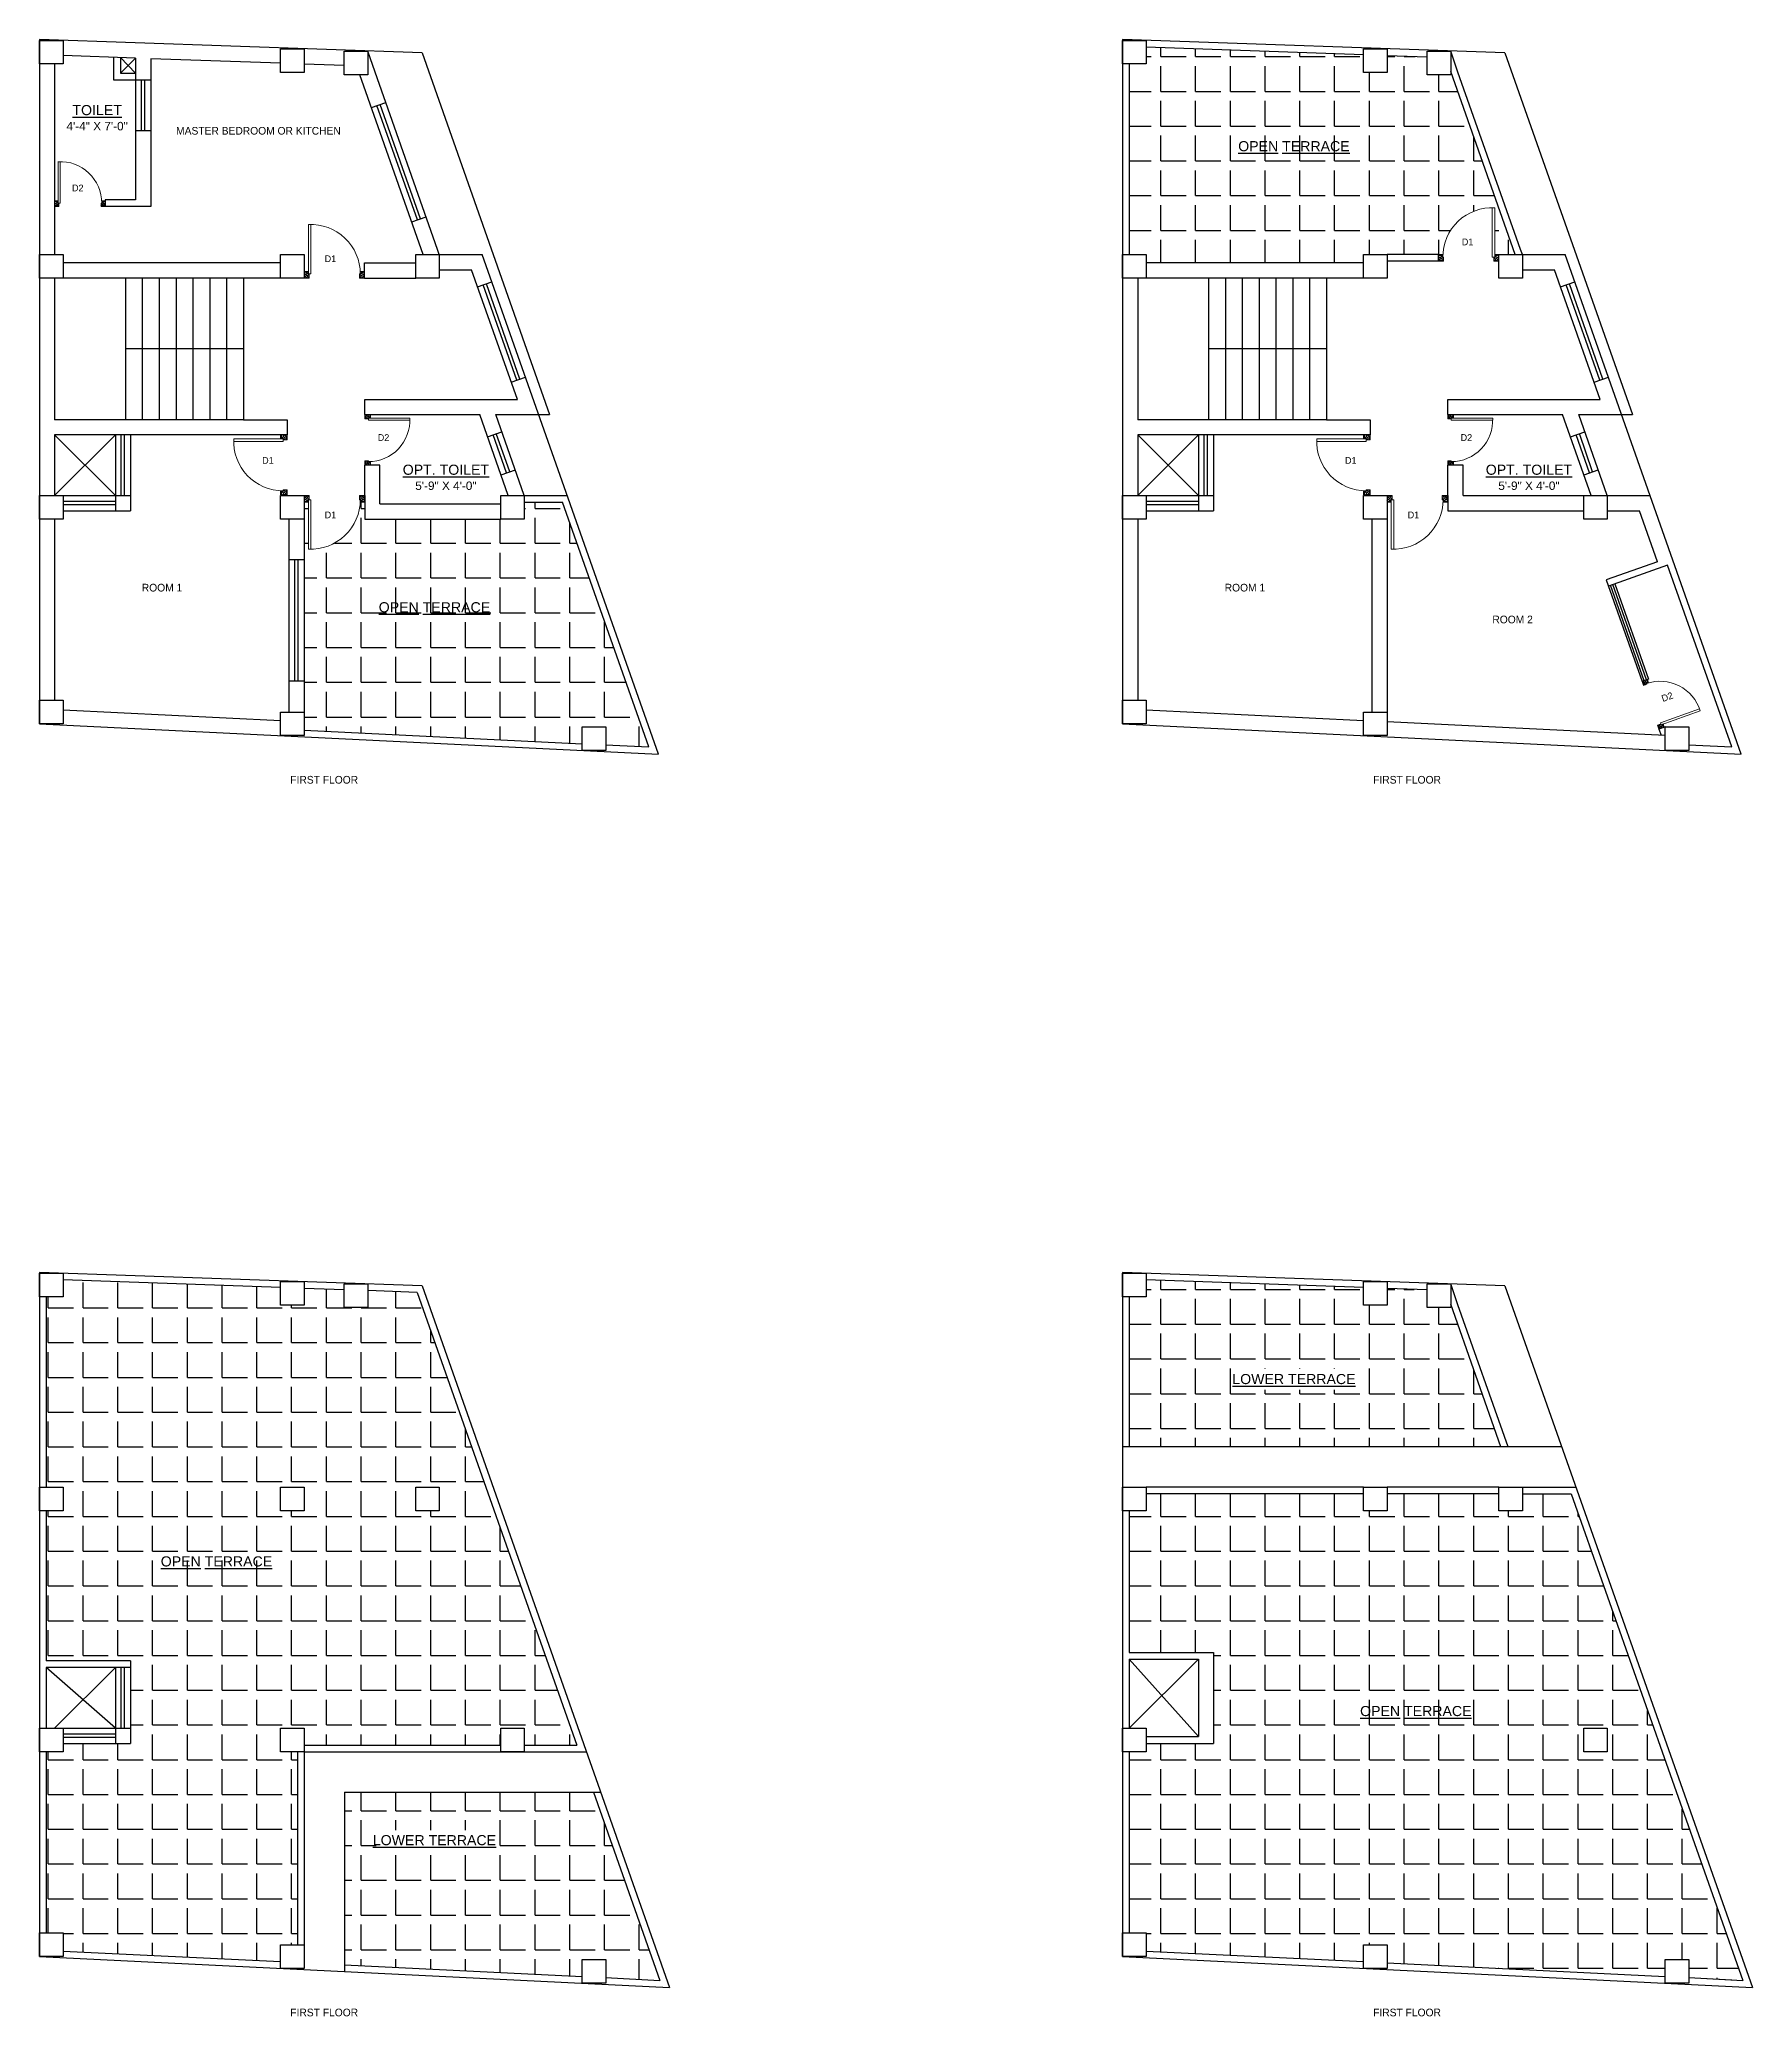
# Model space of a CAD drawing. Header units: inches. Extents: x -4105 to 11866, y -15821 to -3174.
# Drawn here: x 4780 to 5796, y -15580 to -14407 of the extents above; entities that cross this region are included whole.
import ezdxf

# ---------------------------------------------------------------- set-up
doc = ezdxf.new("R2010")
doc.units = ezdxf.units.IN
doc.header["$LTSCALE"] = 0.5
doc.header["$MEASUREMENT"] = 0
for name, color, linetype, lineweight in [('door', 202, 'Continuous', 5), ('Ele', 7, 'Continuous', 30), ('Toilet', 7, 'Continuous', 25), ('wall', 20, 'Continuous', 40)]:
    doc.layers.add(name, color=color, linetype=linetype, lineweight=lineweight)
doc.styles.add('arial', font='arial.ttf')
doc.styles.get("Standard").update_dxf_attribs({"font": 'arial.ttf'})
pattern_1 = [(0, (0, -731.546), (0, 20.625), [15, -5.625]), (90, (0, -731.546), (-20.625, 1e-15), [15, -5.625])]
pattern_2 = [(0, (0, 0), (0, 20.625), [15, -5.625]), (90, (0, 0), (-20.625, 1e-15), [15, -5.625])]

msp = doc.modelspace()

# ---------------------------------------------------------------- texts
at = {"layer": 'Ele', "color": 0, "ltscale": 2, "char_height": 6, "attachment_point": 2}
for s, insert in [('{\\LTOILET\\fArial TUR|b0|i0|c162|p34;\\P\\fArial TUR|b0|i0|c0|p34;\\H0.8333x;\\l4\\fArial TUR|b0|i0|c162|p34;\'-4" X \\fArial TUR|b0|i0|c0|p34;7\\fArial TUR|b0|i0|c162|p34;\'-0"}', (4814, -14445.6)), ('{\\fArial TUR|b0|i0|c162|p34;\\LOP\\fArial TUR|b0|i0|c0|p34;EN TERRACE}', (5524, -14467)), ('{\\fArial TUR|b0|i0|c162|p34;\\LOPT. TOILET\\P\\fArial TUR|b0|i0|c0|p34;\\H0.8333x;\\l5\\fArial TUR|b0|i0|c162|p34;\'-\\fArial TUR|b0|i0|c0|p34;9\\fArial TUR|b0|i0|c162|p34;" X \\fArial TUR|b0|i0|c0|p34;4\\fArial TUR|b0|i0|c162|p34;\'-0"}', (5020.9, -14659)), ('{\\fArial TUR|b0|i0|c162|p34;\\LOPT. TOILET\\P\\fArial TUR|b0|i0|c0|p34;\\H0.8333x;\\l5\\fArial TUR|b0|i0|c162|p34;\'-\\fArial TUR|b0|i0|c0|p34;9\\fArial TUR|b0|i0|c162|p34;" X \\fArial TUR|b0|i0|c0|p34;4\\fArial TUR|b0|i0|c162|p34;\'-0"}', (5663.4, -14659)), ('{\\fArial TUR|b0|i0|c162|p34;\\LOP\\fArial TUR|b0|i0|c0|p34;EN TERRACE}', (5014.1, -14740.6)), ('{\\LLOWER TERRACE}', (5524, -15198.6)), ('{\\fArial TUR|b0|i0|c162|p34;\\LOP\\fArial TUR|b0|i0|c0|p34;EN TERRACE}', (4884.8, -15306.8)), ('{\\fArial TUR|b0|i0|c162|p34;\\LOP\\fArial TUR|b0|i0|c0|p34;EN TERRACE}', (5596.3, -15395.6)), ('{\\LLOWER TERRACE}', (5014.1, -15472.2))]:
    msp.add_mtext(s, dxfattribs=dict(at, insert=insert))
at = {"layer": 'Ele', "color": 0, "ltscale": 2, "style": 'arial'}
for s, insert, char_height, attachment_point in [('{\\fCentury Gothic|b0|i0|c0|p34;MASTER BEDROOM OR KITCHEN}', (4909.7, -14458.6), 4.55, 2), ('{\\fCentury Gothic|b0|i0|c0|p34;D2}', (4802.5, -14496.8), 4, 8), ('{\\fCentury Gothic|b0|i0|c0|p34;D1}', (5627, -14528.8), 4, 8), ('{\\fCentury Gothic|b0|i0|c0|p34;D1}', (4952.4, -14538.8), 4, 8), ('{\\fCentury Gothic|b0|i0|c0|p34;D2}', (4983.9, -14644.9), 4, 8), ('{\\fCentury Gothic|b0|i0|c0|p34;D2}', (5626.3, -14644.9), 4, 8), ('{\\fCentury Gothic|b0|i0|c0|p34;D1}', (4915.3, -14654.5), 4, 2), ('{\\fCentury Gothic|b0|i0|c0|p34;D1}', (5557.7, -14654.5), 4, 2), ('{\\fCentury Gothic|b0|i0|c0|p34;D1}', (4952.4, -14686.8), 4, 2), ('{\\fCentury Gothic|b0|i0|c0|p34;D1}', (5594.9, -14686.8), 4, 2), ('{\\fCentury Gothic|b0|i0|c0|p34;ROOM 1}', (4852.5, -14729.7), 4.55, 2), ('{\\fCentury Gothic|b0|i0|c0|p34;ROOM 1}', (5494.9, -14729.7), 4.55, 2), ('{\\fCentury Gothic|b0|i0|c0|p34;ROOM 2}', (5653.7, -14748.6), 4.55, 2), ('{\\fCentury Gothic|b0|i0|c0|p34;FIRST FLOOR }', (4948.7, -14843.7), 4.55, 2), ('{\\fCentury Gothic|b0|i0|c0|p34;FIRST FLOOR }', (5591.1, -14843.7), 4.55, 2), ('{\\fCentury Gothic|b0|i0|c0|p34;FIRST FLOOR }', (4948.7, -15575.2), 4.55, 2), ('{\\fCentury Gothic|b0|i0|c0|p34;FIRST FLOOR }', (5591.1, -15575.2), 4.55, 2)]:
    msp.add_mtext(s, dxfattribs=dict(at, insert=insert, char_height=char_height, attachment_point=attachment_point))
at = {"layer": 'Ele', "color": 0, "ltscale": 2, "insert": (5746.1, -14798.7), "char_height": 4, "attachment_point": 8, "rotation": 19.4151, "style": 'arial'}
msp.add_mtext('{\\fCentury Gothic|b0|i0|c0|p34;D2}', dxfattribs=at)

# ---------------------------------------------------------------- blocks, each defined once
blk = doc.blocks.new('A$C27B36B59')
at = {"layer": 'door'}
for p, q in [((0, 4), (0, 0)), ((2.5, 4), (0, 4)), ((0, 0), (3, 0)), ((2.5, 2.5), (2.5, 4)), ((3, 2.5), (2.5, 2.5)), ((3, 0), (3, 2.5))]:
    blk.add_line(p, q, dxfattribs=at)
for centre, radius, start, end in [((-1.4, -0.5), 4.75, 22.1411, 72.838), ((1.3, 2.1), 1.64, 45.138, 144.8948), ((2.2, 0.3), 2.49, 83.3149, 152.658), ((0.1, 0.4), 2.05, 349.4875, 93.6805), ((2, -0.5), 2.01, 58.7447, 166.495), ((-0.1, 0.3), 1.13, 343.542, 86.947), ((2.1, -0.4), 1.17, 38.2816, 160.1519)]:
    blk.add_arc(centre, radius, start, end, dxfattribs=at)
blk = doc.blocks.new('D2')
at = {"layer": 'door'}
for p, q in [((74474, 24047.6), (74474, 24018.1)), ((74474, 24047.6), (74475.5, 24047.6)), ((74475.5, 24047.6), (74475.5, 24018.1))]:
    blk.add_line(p, q, dxfattribs=at)
blk.add_arc((74474, 24047.6), 29.5, 180, 272.9146, dxfattribs=at)
at = {"layer": 'door', "xscale": -1, "rotation": 180}
blk.add_blockref('A$C27B36B59', (74442, 24050.1), dxfattribs=at)
at = {"layer": 'door', "rotation": 180}
blk.add_blockref('A$C27B36B59', (74478, 24050.1), dxfattribs=at)

# ---------------------------------------------------------------- hatches: boundary and pattern name
at = {"layer": 'Toilet'}
h = msp.add_hatch(dxfattribs=at)
h.set_pattern_fill('ANGLE', color=256, scale=75)
h.set_pattern_definition(pattern_2)
h.paths.add_polyline_path([(5617, -14425.6), (5617, -14427.6), (5603, -14427.6), (5603, -14417.1), (5579.3, -14416.3), (5579.3, -14426.3), (5565.3, -14426.3), (5565.3, -14415.8), (5436.3, -14411.2), (5436.3, -14421.2), (5426.3, -14421.2), (5426.3, -14534.3), (5436.3, -14534.3), (5436.3, -14539.3), (5565.3, -14539.3), (5565.3, -14534.3), (5579.3, -14534.3), (5609.7, -14534.3), (5612.2, -14534.3, -0.414217), (5643, -14506.5), (5643, -14534.3), (5645.5, -14534.3), (5645.5, -14534.3), (5655.3, -14534.3)])
h.paths.add_polyline_path([(5489.5, -14476.4), (5558.6, -14476.4), (5558.6, -14464.1), (5489.5, -14464.1)], flags=24)
h = msp.add_hatch(dxfattribs=at)
h.set_pattern_fill('ANGLE', color=256, scale=75)
h.set_pattern_definition(pattern_2)
h.paths.add_polyline_path([(5090.1, -14681.3), (5067.4, -14681.3), (5067.4, -14691.3), (5053.4, -14691.3), (4972.8, -14691.3), (4972.8, -14681.3, -0.157879), (4970.4, -14679.8), (4970.1, -14679.8, -0.429193), (4939.3, -14709.1), (4939.3, -14681.3), (4936.8, -14681.3), (4936.8, -14691.3), (4936.8, -14811.6), (4936.8, -14816.5), (5101.8, -14824.6), (5101.8, -14814.6), (5115.8, -14814.6), (5115.8, -14825.3), (5141.2, -14826.5)])
h.paths.add_polyline_path([(4979.6, -14750), (5048.7, -14750), (5048.7, -14737.7), (4979.6, -14737.7)], flags=24)
h = msp.add_hatch(dxfattribs=at)
h.set_pattern_fill('ANGLE', color=256, scale=75)
h.set_pattern_definition(pattern_2)
h.paths.add_polyline_path([(5003.9, -15150.2), (4974.5, -15149.1), (4974.5, -15159.1), (4960.5, -15159.1), (4960.5, -15148.7), (4936.8, -15147.8), (4936.8, -15157.8), (4922.8, -15157.8), (4922.8, -15147.3), (4793.8, -15142.8), (4793.8, -15152.8), (4783.8, -15152.8), (4783.8, -15265.8), (4793.8, -15265.8), (4793.8, -15279.8), (4783.8, -15279.8), (4783.8, -15368.8), (4833.8, -15368.8), (4833.8, -15417.8), (4793.8, -15417.8), (4793.8, -15422.8), (4783.8, -15422.8), (4783.8, -15530.3), (4793.8, -15530.3), (4793.8, -15541), (4922.8, -15547.3), (4922.8, -15537.3), (4932.8, -15537.3), (4932.8, -15422.8), (4922.8, -15422.8), (4922.8, -15408.8), (4936.8, -15408.8), (4936.8, -15418.8), (5053.4, -15418.8), (5053.4, -15408.8), (5067.4, -15408.8), (5067.4, -15418.8), (5098.6, -15418.8)])
h.paths.add_polyline_path([(5003, -15279.8), (5003, -15265.8), (5017, -15265.8), (5017, -15279.8)], flags=16)
h.paths.add_polyline_path([(4936.8, -15279.8), (4922.8, -15279.8), (4922.8, -15265.8), (4936.8, -15265.8)], flags=16)
h.paths.add_polyline_path([(4850.3, -15316.2), (4919.4, -15316.2), (4919.4, -15303.9), (4850.3, -15303.9)], flags=24)
h = msp.add_hatch(dxfattribs=at)
h.set_pattern_fill('ANGLE', color=256, scale=75)
h.set_pattern_definition(pattern_1)
h.paths.add_polyline_path([(5489.5, -15208), (5558.6, -15208), (5558.6, -15195.6), (5489.5, -15195.6)], flags=16)
h.paths.add_polyline_path([(5426.3, -15241.8), (5646.8, -15241.8), (5617, -15157.2), (5617, -15159.1), (5603, -15159.1), (5603, -15148.7), (5579.3, -15147.8), (5579.3, -15157.8), (5565.3, -15157.8), (5565.3, -15147.3), (5436.3, -15142.8), (5436.3, -15152.8), (5426.3, -15152.8)])
h.paths.add_polyline_path([(5645.5, -15265.8), (5579.3, -15265.8), (5645.5, -15265.9)])
h = msp.add_hatch(dxfattribs=at)
h.set_pattern_fill('ANGLE', color=256, scale=75)
h.set_pattern_definition(pattern_2)
h.paths.add_polyline_path([(5579.3, -15279.8), (5565.3, -15279.8), (5565.3, -15269.8), (5436.3, -15269.8), (5436.3, -15279.8), (5426.3, -15279.8), (5426.3, -15363.8), (5476.3, -15363.8), (5476.3, -15417.8), (5436.3, -15417.8), (5436.3, -15422.8), (5426.3, -15422.8), (5426.3, -15530.3), (5436.3, -15530.3), (5436.3, -15541), (5565.3, -15547.3), (5565.3, -15537.3), (5579.3, -15537.3), (5579.3, -15548), (5744.3, -15556.1), (5744.3, -15546.1), (5758.3, -15546.1), (5758.3, -15556.8), (5783.7, -15558.1), (5790.2, -15558.4), (5688.5, -15269.8), (5659.5, -15269.8), (5659.5, -15279.8), (5645.5, -15279.8), (5645.5, -15269.8), (5579.3, -15269.8)])
h.paths.add_polyline_path([(5695.9, -15408.8), (5709.9, -15408.8), (5709.9, -15422.8), (5695.9, -15422.8)], flags=16)
h.paths.add_polyline_path([(5561.7, -15405), (5630.8, -15405), (5630.8, -15392.6), (5561.7, -15392.6)], flags=24)
h = msp.add_hatch(dxfattribs=at)
h.set_pattern_fill('ANGLE', color=256, scale=75)
h.set_pattern_definition(pattern_1)
h.paths.add_polyline_path([(4979.6, -15481.6), (5048.7, -15481.6), (5048.7, -15469.2), (4979.6, -15469.2)], flags=16)
h.paths.add_polyline_path([(5108.5, -15446.8), (4960.8, -15446.8), (4960.8, -15549.2), (5101.8, -15556.1), (5101.8, -15546.1), (5115.8, -15546.1), (5115.8, -15556.8), (5147.8, -15558.4)])

# ---------------------------------------------------------------- linework, layer by layer
for p, q in [((5006.8, -14414.7), (4779.8, -14406.7)), ((4779.8, -14406.7), (4779.8, -14812.7)), ((4836.8, -14417.7), (4793.8, -14416.2)), ((4823.8, -14417.3), (4823.8, -14430.7)), ((4827.8, -14417.4), (4827.8, -14426.7)), ((4827.8, -14417.4), (4836.8, -14426.7)), ((4978.9, -14426.1), (4974.5, -14413.6)), ((5006.8, -14414.7), (5082.4, -14629.3)), ((5649.2, -14414.7), (5422.3, -14406.7)), ((5422.3, -14406.7), (5422.3, -14812.7)), ((5565.3, -14415.8), (5436.3, -14411.2)), ((5603, -14417.1), (5579.3, -14416.3)), ((5621.3, -14426.1), (5617, -14413.6)), ((5649.2, -14414.7), (5724.9, -14629.3)), ((4788.8, -14421.2), (4788.8, -14501.8)), ((4827.8, -14426.7), (4836.8, -14417.7)), ((4827.8, -14426.7), (4836.8, -14426.7)), ((4836.8, -14417.7), (4836.8, -14501.8)), ((4922.8, -14420.8), (4845.8, -14418.1)), ((4845.8, -14418.1), (4845.8, -14505.8)), ((4960.5, -14422.1), (4936.8, -14421.3)), ((5007.5, -14534.3), (4969.9, -14427.6)), ((5016, -14531.3), (4978.9, -14426.1)), ((5426.3, -14421.2), (5426.3, -14534.3)), ((5655.3, -14534.3), (5617, -14425.6)), ((5658.4, -14531.3), (5621.3, -14426.1)), ((4823.8, -14430.7), (4836.8, -14430.7)), ((4836.8, -14430.7), (4845.8, -14430.7)), ((4840.3, -14460.7), (4840.3, -14430.7)), ((4842.3, -14460.7), (4842.3, -14430.7)), ((4976.7, -14447), (4985.2, -14444)), ((5004, -14513.7), (4980, -14445.8)), ((5005.9, -14513.1), (4981.9, -14445.2)), ((4836.8, -14460.7), (4845.8, -14460.7)), ((4788.8, -14501.8), (4788.8, -14534.3)), ((4836.8, -14501.8), (4818.8, -14501.8)), ((4818.8, -14501.8), (4818.8, -14505.8)), ((4845.8, -14505.8), (4818.8, -14505.8)), ((5000.7, -14514.9), (5009.2, -14511.9)), ((5007.5, -14534.3), (5042.5, -14534.3)), ((5017, -14534.3), (5016, -14531.3)), ((5147, -14830.8), (5042.5, -14534.3)), ((5609.7, -14534.3), (5579.3, -14534.3)), ((5609.7, -14538.3), (5609.7, -14534.3)), ((5650, -14534.3), (5684.9, -14534.3)), ((5659.5, -14534.3), (5658.4, -14531.3)), ((5789.4, -14830.8), (5684.9, -14534.3)), ((4922.8, -14539.3), (4793.8, -14539.3)), ((4972.6, -14539.3), (5003, -14539.3)), ((4972.6, -14548.3), (4972.6, -14539.3)), ((5017, -14543.3), (5036.1, -14543.3)), ((5063.3, -14620.3), (5036.1, -14543.3)), ((5565.3, -14539.3), (5436.3, -14539.3)), ((5609.7, -14538.3), (5579.3, -14538.3)), ((5659.5, -14543.3), (5678.6, -14543.3)), ((5705.7, -14620.3), (5678.6, -14543.3)), ((4788.8, -14548.3), (4788.8, -14632.3)), ((4922.8, -14548.3), (4788.8, -14548.3)), ((4830.8, -14548.3), (4830.8, -14590.3)), ((4840.8, -14548.3), (4840.8, -14590.3)), ((4850.8, -14548.3), (4850.8, -14590.3)), ((4860.8, -14548.3), (4860.8, -14590.3)), ((4870.8, -14548.3), (4870.8, -14590.3)), ((4880.8, -14548.3), (4880.8, -14590.3)), ((4890.8, -14548.3), (4890.8, -14590.3)), ((4900.8, -14548.3), (4900.8, -14590.3)), ((4972.6, -14548.3), (5003, -14548.3)), ((5039.7, -14553.5), (5048.2, -14550.5)), ((5063, -14608.9), (5043, -14552.3)), ((5064.8, -14608.3), (5044.9, -14551.7)), ((5431.3, -14548.3), (5431.3, -14632.3)), ((5565.3, -14548.3), (5431.3, -14548.3)), ((5473.3, -14548.3), (5473.3, -14590.3)), ((5483.3, -14548.3), (5483.3, -14590.3)), ((5493.3, -14548.3), (5493.3, -14590.3)), ((5503.3, -14548.3), (5503.3, -14590.3)), ((5513.3, -14548.3), (5513.3, -14590.3)), ((5523.3, -14548.3), (5523.3, -14590.3)), ((5533.3, -14548.3), (5533.3, -14590.3)), ((5543.3, -14548.3), (5543.3, -14590.3)), ((5682.2, -14553.5), (5690.7, -14550.5)), ((5705.4, -14608.9), (5685.5, -14552.3)), ((5707.3, -14608.3), (5687.4, -14551.7)), ((4900.8, -14590.3), (4830.8, -14590.3)), ((4830.8, -14590.3), (4830.8, -14632.3)), ((4840.8, -14590.3), (4840.8, -14632.3)), ((4850.8, -14590.3), (4850.8, -14632.3)), ((4860.8, -14590.3), (4860.8, -14632.3)), ((4870.8, -14590.3), (4870.8, -14632.3)), ((4880.8, -14590.3), (4880.8, -14632.3)), ((4890.8, -14590.3), (4890.8, -14632.3)), ((4900.8, -14590.3), (4900.8, -14632.3)), ((5543.3, -14590.3), (5473.3, -14590.3)), ((5473.3, -14590.3), (5473.3, -14632.3)), ((5483.3, -14590.3), (5483.3, -14632.3)), ((5493.3, -14590.3), (5493.3, -14632.3)), ((5503.3, -14590.3), (5503.3, -14632.3)), ((5513.3, -14590.3), (5513.3, -14632.3)), ((5523.3, -14590.3), (5523.3, -14632.3)), ((5533.3, -14590.3), (5533.3, -14632.3)), ((5543.3, -14590.3), (5543.3, -14632.3)), ((5059.7, -14610.1), (5068.1, -14607.1)), ((5702.1, -14610.1), (5710.6, -14607.1)), ((4972.8, -14629.3), (4972.8, -14620.3)), ((4972.8, -14620.3), (5063.3, -14620.3)), ((5615.3, -14629.3), (5615.3, -14620.3)), ((5615.3, -14620.3), (5705.7, -14620.3)), ((4900.8, -14632.3), (4788.8, -14632.3)), ((4900.8, -14632.3), (4926.8, -14632.3)), ((4926.8, -14632.3), (4926.8, -14641.3)), ((4972.8, -14629.3), (5041, -14629.3)), ((5057.9, -14677.3), (5041, -14629.3)), ((5045.6, -14642.5), (5054.1, -14639.5)), ((5067.4, -14677.3), (5050.5, -14629.3)), ((5050.5, -14629.3), (5082.4, -14629.3)), ((5543.3, -14632.3), (5431.3, -14632.3)), ((5543.3, -14632.3), (5569.3, -14632.3)), ((5569.3, -14632.3), (5569.3, -14641.3)), ((5615.3, -14629.3), (5683.4, -14629.3)), ((5700.4, -14677.3), (5683.4, -14629.3)), ((5688.1, -14642.5), (5696.6, -14639.5)), ((5709.9, -14677.3), (5693, -14629.3)), ((5693, -14629.3), (5724.9, -14629.3)), ((4788.8, -14641.3), (4788.8, -14677.3)), ((4926.8, -14641.3), (4788.8, -14641.3)), ((4788.8, -14677.3), (4824.8, -14641.3)), ((4824.8, -14677.3), (4788.8, -14641.3)), ((4824.8, -14641.3), (4824.8, -14677.3)), ((4828.3, -14677.3), (4828.3, -14641.3)), ((4830.3, -14677.3), (4830.3, -14641.3)), ((4833.8, -14641.3), (4833.8, -14686.3)), ((5056.9, -14663.9), (5048.9, -14641.3)), ((5058.8, -14663.3), (5050.8, -14640.6)), ((5431.3, -14641.3), (5431.3, -14677.3)), ((5569.3, -14641.3), (5431.3, -14641.3)), ((5431.3, -14677.3), (5467.3, -14641.3)), ((5467.3, -14677.3), (5431.3, -14641.3)), ((5467.3, -14641.3), (5467.3, -14677.3)), ((5470.8, -14677.3), (5470.8, -14641.3)), ((5472.8, -14677.3), (5472.8, -14641.3)), ((5476.3, -14641.3), (5476.3, -14686.3)), ((5699.4, -14663.9), (5691.4, -14641.3)), ((5701.2, -14663.3), (5693.3, -14640.6)), ((4972.8, -14677.3), (4972.8, -14659.3)), ((4981.8, -14659.3), (4972.8, -14659.3)), ((4981.8, -14682.3), (4981.8, -14659.3)), ((5053.6, -14665.1), (5062.1, -14662.1)), ((5615.3, -14677.3), (5615.3, -14659.3)), ((5624.3, -14659.3), (5615.3, -14659.3)), ((5624.3, -14677.3), (5624.3, -14659.3)), ((5696.1, -14665.1), (5704.5, -14662.1)), ((4793.8, -14677.3), (4824.8, -14677.3)), ((4824.8, -14680.8), (4793.8, -14680.8)), ((4824.8, -14682.8), (4793.8, -14682.8)), ((4793.8, -14686.3), (4833.8, -14686.3)), ((4824.8, -14677.3), (4824.8, -14686.3)), ((4824.8, -14677.3), (4833.8, -14677.3)), ((4972.8, -14677.3), (4972.8, -14691.3)), ((4981.8, -14682.3), (5053.4, -14682.3)), ((5067.4, -14677.3), (5092.9, -14677.3)), ((5067.4, -14681.3), (5090.1, -14681.3)), ((5141.2, -14826.5), (5090.1, -14681.3)), ((5436.3, -14677.3), (5467.3, -14677.3)), ((5467.3, -14680.8), (5436.3, -14680.8)), ((5467.3, -14682.8), (5436.3, -14682.8)), ((5436.3, -14686.3), (5476.3, -14686.3)), ((5467.3, -14677.3), (5467.3, -14686.3)), ((5467.3, -14677.3), (5476.3, -14677.3)), ((5615.3, -14677.3), (5615.3, -14686.3)), ((5615.3, -14686.3), (5695.9, -14686.3)), ((5624.3, -14677.3), (5700.4, -14677.3)), ((5709.9, -14677.3), (5735.3, -14677.3)), ((5709.9, -14686.3), (5729, -14686.3)), ((5739.6, -14716.6), (5729, -14686.3)), ((4788.8, -14691.3), (4788.8, -14798.7)), ((4927.8, -14691.3), (4927.8, -14805.8)), ((4936.8, -14691.3), (4936.8, -14811.6)), ((4972.8, -14691.3), (5053.4, -14691.3)), ((5431.3, -14691.3), (5431.3, -14798.7)), ((5570.3, -14691.3), (5570.3, -14805.8)), ((5579.3, -14691.3), (5579.3, -14811.6)), ((4936.8, -14715.5), (4927.8, -14715.5)), ((4931.3, -14787.5), (4931.3, -14715.5)), ((4933.3, -14787.5), (4933.3, -14715.5)), ((5739.6, -14716.6), (5709.3, -14727.3)), ((5745.7, -14718.7), (5710.6, -14731)), ((5783.7, -14826.5), (5745.7, -14718.7)), ((5709.3, -14727.3), (5730.5, -14787.6)), ((5731.7, -14787.2), (5711.8, -14730.6)), ((5733.1, -14786.7), (5713.2, -14730.1)), ((5714.4, -14729.7), (5734.3, -14786.3)), ((4936.8, -14787.5), (4927.8, -14787.5)), ((5734.3, -14786.3), (5730.5, -14787.6)), ((4793.8, -14804.4), (4922.8, -14810.8)), ((5436.3, -14804.4), (5565.3, -14810.8)), ((4779.8, -14812.7), (5147, -14830.8)), ((5422.3, -14812.7), (5789.4, -14830.8)), ((5579.3, -14811.5), (5744.3, -14819.6)), ((5744.3, -14814.6), (5740.5, -14815.9)), ((5740.5, -14815.9), (5741.8, -14819.5)), ((4936.8, -14816.5), (5101.8, -14824.6)), ((5115.6, -14825.3), (5141.2, -14826.5)), ((5758, -14825.3), (5783.7, -14826.5)), ((5006.8, -15146.3), (4779.8, -15138.3)), ((4779.8, -15138.3), (4779.8, -15544.3)), ((4922.8, -15147.3), (4793.8, -15142.8)), ((5649.2, -15146.3), (5422.3, -15138.3)), ((5422.3, -15138.3), (5422.3, -15544.3)), ((5565.3, -15147.3), (5436.3, -15142.8)), ((4783.8, -15152.8), (4783.8, -15265.8)), ((4960.5, -15148.7), (4936.8, -15147.8)), ((5003.9, -15150.2), (4974.5, -15149.1)), ((5003.9, -15150.2), (5098.6, -15418.8)), ((5006.8, -15146.3), (5153.5, -15562.7)), ((5426.3, -15152.8), (5426.3, -15241.8)), ((5603, -15148.7), (5579.3, -15147.8)), ((5621.3, -15157.6), (5617, -15145.1)), ((5649.2, -15146.3), (5796, -15562.7)), ((5646.8, -15241.8), (5617, -15157.2)), ((5651, -15241.8), (5621.3, -15157.6)), ((5682.9, -15241.8), (5422.3, -15241.8)), ((5565.3, -15265.8), (5436.3, -15265.8)), ((5565.3, -15269.8), (5436.3, -15269.8)), ((5645.5, -15265.8), (5579.3, -15265.8)), ((5645.5, -15269.8), (5579.3, -15269.8)), ((5650, -15265.8), (5691.4, -15265.8)), ((5659.5, -15269.8), (5688.5, -15269.8)), ((5688.5, -15269.8), (5790.2, -15558.4)), ((4783.8, -15279.8), (4783.8, -15368.8)), ((5426.3, -15279.8), (5426.3, -15363.8)), ((5426.3, -15363.8), (5476.3, -15363.8)), ((5476.3, -15363.8), (5476.3, -15417.8)), ((4833.8, -15368.8), (4783.8, -15368.8)), ((4824.8, -15408.8), (4783.8, -15372.8)), ((4833.8, -15372.8), (4783.8, -15372.8)), ((4783.8, -15372.8), (4783.8, -15408.8)), ((4788.8, -15408.8), (4824.8, -15372.8)), ((4824.8, -15372.8), (4824.8, -15408.8)), ((4828.3, -15408.8), (4828.3, -15372.8)), ((4830.3, -15408.8), (4830.3, -15372.8)), ((4833.8, -15368.8), (4833.8, -15417.8)), ((5426.3, -15367.8), (5426.3, -15408.8)), ((5426.3, -15408.8), (5467.3, -15367.8)), ((5467.3, -15413.8), (5426.3, -15367.8)), ((5426.3, -15367.8), (5467.3, -15367.8)), ((5467.3, -15367.8), (5467.3, -15408.8)), ((4793.8, -15408.8), (4824.8, -15408.8)), ((4824.8, -15412.3), (4793.8, -15412.3)), ((4824.8, -15414.3), (4793.8, -15414.3)), ((4824.8, -15408.8), (4824.8, -15417.8)), ((4824.8, -15408.8), (4833.8, -15408.8)), ((5436.3, -15413.8), (5467.3, -15413.8)), ((5467.3, -15408.8), (5467.3, -15413.8)), ((4783.8, -15422.8), (4783.8, -15530.3)), ((4793.8, -15417.8), (4833.8, -15417.8)), ((4932.8, -15422.8), (4932.8, -15537.3)), ((4936.8, -15418.8), (5053.4, -15418.8)), ((4936.8, -15422.8), (5104.3, -15422.8)), ((4936.8, -15422.8), (4936.8, -15543.2)), ((5067.4, -15418.8), (5098.6, -15418.8)), ((5426.3, -15422.8), (5426.3, -15530.3)), ((5436.3, -15417.8), (5476.3, -15417.8)), ((4960.8, -15446.8), (5112.7, -15446.8)), ((4960.8, -15446.8), (4960.8, -15553.2)), ((5108.5, -15446.8), (5147.8, -15558.4)), ((4793.8, -15541), (4922.8, -15547.3)), ((5436.3, -15541), (5565.3, -15547.3)), ((4779.8, -15544.3), (5153.5, -15562.7)), ((4960.8, -15549.2), (5101.8, -15556.1)), ((5422.3, -15544.3), (5796, -15562.7)), ((5579.3, -15548), (5744.3, -15556.1)), ((5115.6, -15556.8), (5147.8, -15558.4)), ((5758, -15556.8), (5783.7, -15558.1)), ((5758.3, -15556.8), (5790.2, -15558.4))]:
    msp.add_line(p, q, dxfattribs=at)
for points in [[(4779.8, -14407.2), (4793.8, -14407.2), (4793.8, -14421.2), (4779.8, -14421.2)], [(4922.8, -14412.3), (4936.8, -14412.3), (4936.8, -14426.3), (4922.8, -14426.3)], [(4960.5, -14413.6), (4974.5, -14413.6), (4974.5, -14427.6), (4960.5, -14427.6)], [(5422.3, -14407.2), (5436.3, -14407.2), (5436.3, -14421.2), (5422.3, -14421.2)], [(5565.3, -14412.3), (5579.3, -14412.3), (5579.3, -14426.3), (5565.3, -14426.3)], [(5603, -14413.6), (5617, -14413.6), (5617, -14427.6), (5603, -14427.6)], [(4779.8, -14534.3), (4793.8, -14534.3), (4793.8, -14548.3), (4779.8, -14548.3)], [(4922.8, -14534.3), (4936.8, -14534.3), (4936.8, -14548.3), (4922.8, -14548.3)], [(5003, -14534.3), (5017, -14534.3), (5017, -14548.3), (5003, -14548.3)], [(5422.3, -14534.3), (5436.3, -14534.3), (5436.3, -14548.3), (5422.3, -14548.3)], [(5565.3, -14534.3), (5579.3, -14534.3), (5579.3, -14548.3), (5565.3, -14548.3)], [(5645.5, -14534.3), (5659.5, -14534.3), (5659.5, -14548.3), (5645.5, -14548.3)], [(4779.8, -14677.3), (4793.8, -14677.3), (4793.8, -14691.3), (4779.8, -14691.3)], [(4922.8, -14677.3), (4936.8, -14677.3), (4936.8, -14691.3), (4922.8, -14691.3)], [(5053.4, -14677.3), (5067.4, -14677.3), (5067.4, -14691.3), (5053.4, -14691.3)], [(5422.3, -14677.3), (5436.3, -14677.3), (5436.3, -14691.3), (5422.3, -14691.3)], [(5565.3, -14677.3), (5579.3, -14677.3), (5579.3, -14691.3), (5565.3, -14691.3)], [(5695.9, -14677.3), (5709.9, -14677.3), (5709.9, -14691.3), (5695.9, -14691.3)], [(4779.8, -14798.7), (4793.8, -14798.7), (4793.8, -14812.7), (4779.8, -14812.7)], [(5422.3, -14798.7), (5436.3, -14798.7), (5436.3, -14812.7), (5422.3, -14812.7)], [(4922.8, -14805.8), (4936.8, -14805.8), (4936.8, -14819.8), (4922.8, -14819.8)], [(5101.8, -14814.6), (5115.8, -14814.6), (5115.8, -14828.6), (5101.8, -14828.6)], [(5565.3, -14805.8), (5579.3, -14805.8), (5579.3, -14819.8), (5565.3, -14819.8)], [(5744.3, -14814.6), (5758.3, -14814.6), (5758.3, -14828.6), (5744.3, -14828.6)], [(4779.8, -15138.8), (4793.8, -15138.8), (4793.8, -15152.8), (4779.8, -15152.8)], [(4922.8, -15143.8), (4936.8, -15143.8), (4936.8, -15157.8), (4922.8, -15157.8)], [(5422.3, -15138.8), (5436.3, -15138.8), (5436.3, -15152.8), (5422.3, -15152.8)], [(5565.3, -15143.8), (5579.3, -15143.8), (5579.3, -15157.8), (5565.3, -15157.8)], [(4960.5, -15145.1), (4974.5, -15145.1), (4974.5, -15159.1), (4960.5, -15159.1)], [(5603, -15145.1), (5617, -15145.1), (5617, -15159.1), (5603, -15159.1)], [(4779.8, -15265.8), (4793.8, -15265.8), (4793.8, -15279.8), (4779.8, -15279.8)], [(4922.8, -15265.8), (4936.8, -15265.8), (4936.8, -15279.8), (4922.8, -15279.8)], [(5003, -15265.8), (5017, -15265.8), (5017, -15279.8), (5003, -15279.8)], [(5422.3, -15265.8), (5436.3, -15265.8), (5436.3, -15279.8), (5422.3, -15279.8)], [(5565.3, -15265.8), (5579.3, -15265.8), (5579.3, -15279.8), (5565.3, -15279.8)], [(5645.5, -15265.8), (5659.5, -15265.8), (5659.5, -15279.8), (5645.5, -15279.8)], [(4779.8, -15408.8), (4793.8, -15408.8), (4793.8, -15422.8), (4779.8, -15422.8)], [(4922.8, -15408.8), (4936.8, -15408.8), (4936.8, -15422.8), (4922.8, -15422.8)], [(5053.4, -15408.8), (5067.4, -15408.8), (5067.4, -15422.8), (5053.4, -15422.8)], [(5422.3, -15408.8), (5436.3, -15408.8), (5436.3, -15422.8), (5422.3, -15422.8)], [(5695.9, -15408.8), (5709.9, -15408.8), (5709.9, -15422.8), (5695.9, -15422.8)], [(4779.8, -15530.3), (4793.8, -15530.3), (4793.8, -15544.3), (4779.8, -15544.3)], [(5422.3, -15530.3), (5436.3, -15530.3), (5436.3, -15544.3), (5422.3, -15544.3)], [(4922.8, -15537.3), (4936.8, -15537.3), (4936.8, -15551.3), (4922.8, -15551.3)], [(5565.3, -15537.3), (5579.3, -15537.3), (5579.3, -15551.3), (5565.3, -15551.3)], [(5101.8, -15546.1), (5115.8, -15546.1), (5115.8, -15560.1), (5101.8, -15560.1)], [(5744.3, -15546.1), (5758.3, -15546.1), (5758.3, -15560.1), (5744.3, -15560.1)]]:
    msp.add_lwpolyline(points, close=True, dxfattribs=at)

# ---------------------------------------------------------------- block references
at = {"layer": 'wall', "color": 2, "linetype": 'ByBlock'}
for p, xscale, yscale, zscale, rotation in [((66853.8, 5535.9), 0.8333333333285103, 0.8333333333285103, 0.8333333333267571, 180), ((-68367.6, 9361.7), -0.993758995122728, 0.993758995122728, 0.993758995122728, 180), ((78950, 9351.7), 0.993758995122728, 0.993758995122728, 0.993758995122728, 180), ((25014.6, -76694.3), 0.8333333333285103, 0.8333333333285103, 0.8333333333267571, 90.00000000000001), ((25657, -76694.3), 0.8333333333285103, 0.8333333333285103, 0.8333333333267571, 90.00000000000001), ((-18973.2, -88654.4), -0.993758995122728, 0.993758995122728, 0.993758995122728, 270), ((-18330.7, -88654.4), -0.993758995122728, 0.993758995122728, 0.993758995122728, 270), ((4011.6, 50381.8), -0.8333333333285102, 0.8333333333285102, 0.8333333333267571, 109.4150740950499)]:
    msp.add_blockref('D2', p, dxfattribs=dict(at, xscale=xscale, yscale=yscale, zscale=zscale, rotation=rotation))
at = {"layer": 'wall', "color": 2, "linetype": 'ByBlock', "xscale": -0.993758995122728, "yscale": 0.993758995122728, "zscale": 0.993758995122728}
for p in [(78950, -38577.3), (79592.4, -38577.3)]:
    msp.add_blockref('D2', p, dxfattribs=at)

msp.set_redraw_order([(e.dxf.handle, doc.entitydb.next_handle()) for e in msp.query("TEXT MTEXT ATTDEF DIMENSION ARC_DIMENSION")])  # texts and dimensions are drawn at this point

doc.saveas('drawing.dxf')
